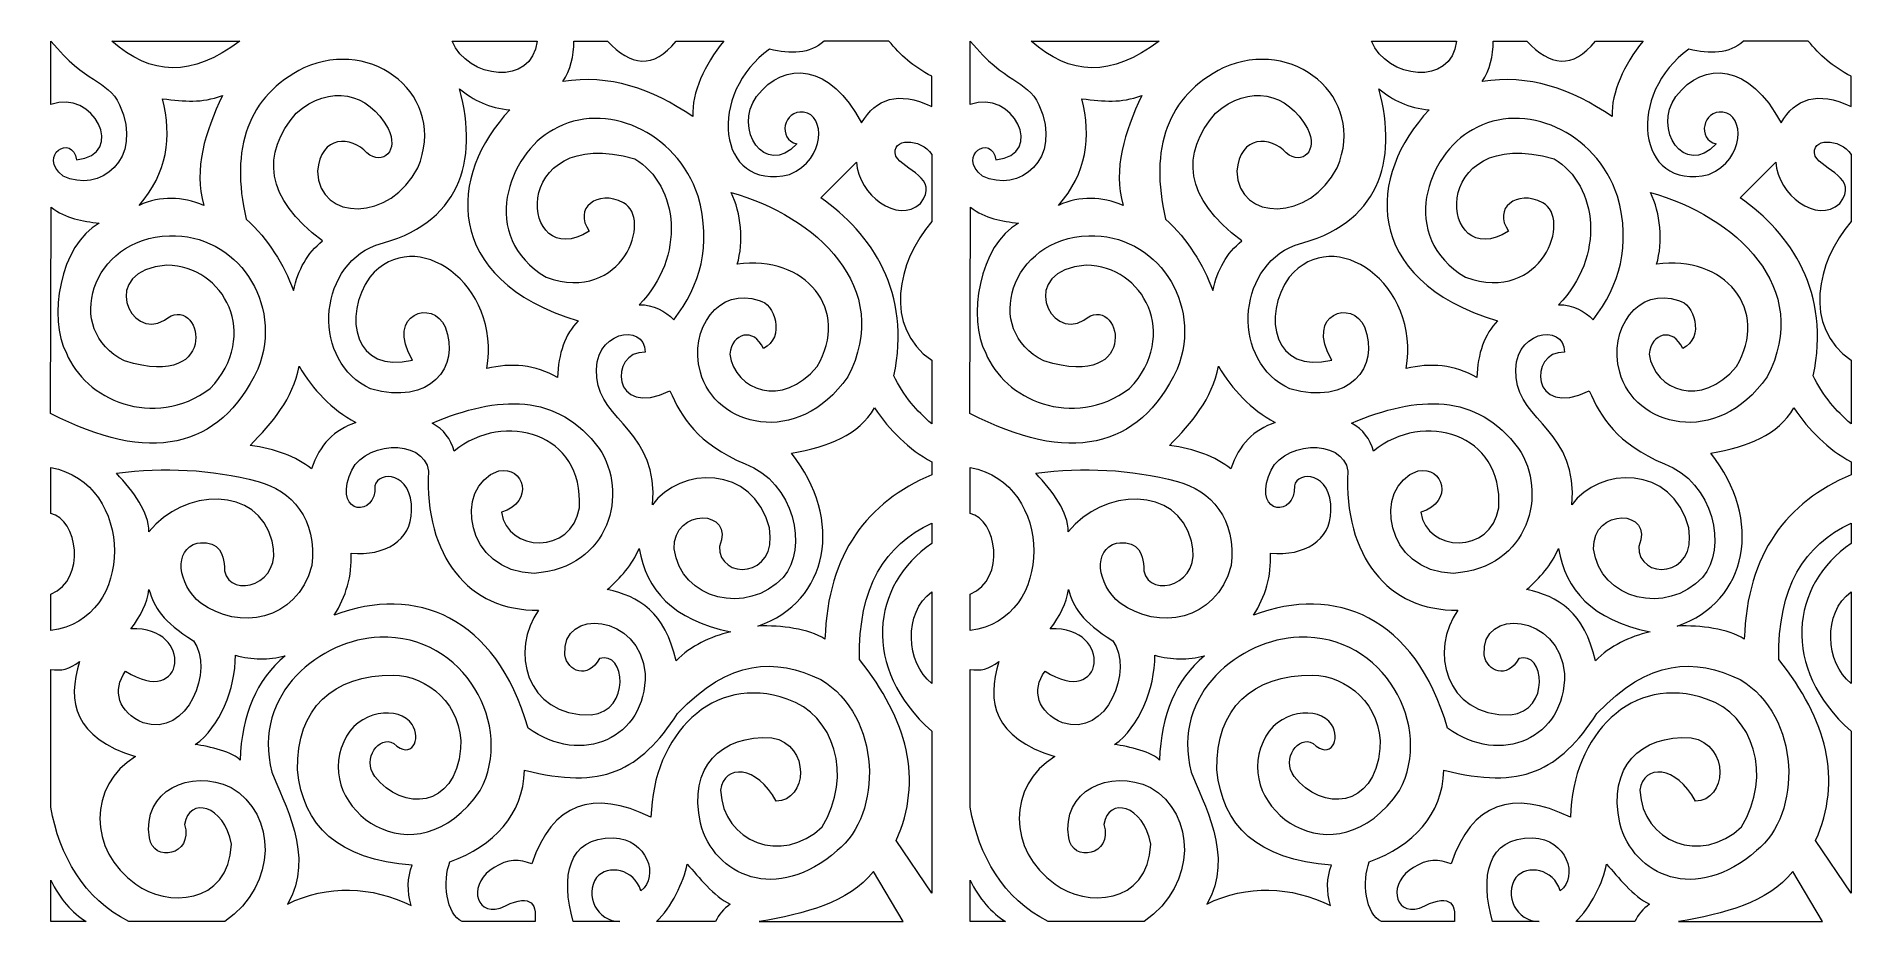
# Model space of a CAD drawing. Header units: centimetres. Extents: x -59 to 58, y -28 to 28.
import ezdxf

# ---------------------------------------------------------------- set-up
doc = ezdxf.new("R2010")
doc.units = ezdxf.units.CM
doc.header["$MEASUREMENT"] = 0
doc.layers.add('layer 1', color=7, linetype='Continuous')

msp = doc.modelspace()

# ---------------------------------------------------------------- linework, layer by layer
at = {"layer": 'layer 1', "color": 114, "lineweight": 9}
for points, knots in [([(-57.59861, 28.17836), (-57.59861, 28.17836), (-57.59861, 24.11372), (-57.59861, 24.11372), (-57.59861, 24.11372), (-54.89909, 25.1486), (-52.72201, 20.90523), (-55.96709, 20.57138), (-55.96709, 20.57138), (-56.19266, 22.26833), (-58.52554, 20.88277), (-56.81705, 19.53569), (-56.81705, 19.53569), (-54.53119, 18.4242), (-51.61966, 20.56881), (-53.20367, 24.10226), (-53.20367, 24.10226), (-54.0424, 25.77979), (-55.34934, 25.41086), (-57.59861, 28.17836)], [0, 0, 0, 0, 0.166666667, 0.166666667, 0.166666667, 0.166666667, 0.333333333, 0.333333333, 0.333333333, 0.333333333, 0.5, 0.5, 0.5, 0.5, 0.666666667, 0.666666667, 0.666666667, 0.666666667, 1, 1, 1, 1]), ([(-53.69587, 28.17836), (-51.25166, 25.97268), (-48.53926, 25.8398), (-45.51418, 28.17824), (-45.51418, 28.17824), (-45.51418, 28.17824), (-53.69587, 28.17836), (-53.69587, 28.17836)], [0, 0, 0, 0, 0.333333333, 0.333333333, 0.333333333, 0.333333333, 1, 1, 1, 1]), ([(-40.21953, 15.39362), (-41.19602, 14.58193), (-41.76919, 13.57209), (-42.07583, 12.20442), (-42.07583, 12.20442), (-42.7011, 13.90301), (-43.66022, 15.45339), (-45.10706, 16.78737), (-45.10706, 16.78737), (-46.13769, 21.31827), (-45.01574, 24.66269), (-41.41026, 26.45637), (-41.41026, 26.45637), (-36.97581, 28.47196), (-32.16965, 24.62771), (-34.11873, 20.06933), (-34.11873, 20.06933), (-35.82566, 16.64829), (-40.43046, 16.57202), (-40.53572, 19.84123), (-40.53572, 19.84123), (-40.33563, 22.20107), (-38.36811, 22.10819), (-37.37464, 21.01975), (-37.37464, 21.01975), (-36.32605, 20.17051), (-35.31463, 21.18374), (-36.01542, 22.57832), (-36.01542, 22.57832), (-37.2682, 24.90693), (-39.76792, 25.42852), (-41.89495, 23.56663), (-41.89495, 23.56663), (-44.13915, 20.97927), (-43.90744, 18.11784), (-40.21953, 15.39362)], [0, 0, 0, 0, 0.1, 0.1, 0.1, 0.1, 0.2, 0.2, 0.2, 0.2, 0.3, 0.3, 0.3, 0.3, 0.4, 0.4, 0.4, 0.4, 0.5, 0.5, 0.5, 0.5, 0.6, 0.6, 0.6, 0.6, 0.7, 0.7, 0.7, 0.7, 0.8, 0.8, 0.8, 0.8, 1, 1, 1, 1]), ([(-31.9193, 28.17836), (-30.96906, 25.77242), (-26.77968, 25.21188), (-26.48729, 28.17883), (-26.48729, 28.17883), (-26.48729, 28.17883), (-31.9193, 28.17836), (-31.9193, 28.17836)], [0, 0, 0, 0, 0.333333333, 0.333333333, 0.333333333, 0.333333333, 1, 1, 1, 1]), ([(-24.13567, 28.17847), (-24.11869, 27.21414), (-24.34874, 26.34829), (-24.82601, 25.58105), (-24.82601, 25.58105), (-21.88015, 26.07504), (-19.14121, 25.12123), (-16.51808, 23.35479), (-16.51808, 23.35479), (-16.57447, 24.91523), (-15.77457, 26.6185), (-14.53798, 28.17859), (-14.53798, 28.17859), (-14.53798, 28.17859), (-17.58286, 28.17871), (-17.58286, 28.17871), (-17.58286, 28.17871), (-19.04306, 26.3401), (-20.50951, 26.59171), (-21.96942, 28.17836), (-21.96942, 28.17836), (-21.96942, 28.17836), (-24.13567, 28.17847), (-24.13567, 28.17847)], [0, 0, 0, 0, 0.142857143, 0.142857143, 0.142857143, 0.142857143, 0.285714286, 0.285714286, 0.285714286, 0.285714286, 0.428571429, 0.428571429, 0.428571429, 0.428571429, 0.571428571, 0.571428571, 0.571428571, 0.571428571, 0.714285714, 0.714285714, 0.714285714, 0.714285714, 1, 1, 1, 1]), ([(-9.85903, 21.58976), (-11.09738, 21.8829), (-10.72528, 23.78701), (-9.42401, 23.62571), (-9.42401, 23.62571), (-8.04488, 23.47949), (-7.96429, 20.62765), (-10.3206, 19.64003), (-10.3206, 19.64003), (-15.08334, 18.51251), (-15.53642, 24.91828), (-11.60509, 27.65068), (-11.60509, 27.65068), (-10.24977, 27.33661), (-9.03318, 27.33216), (-8.11347, 28.17894), (-8.11347, 28.17894), (-8.11347, 28.17894), (-3.96389, 28.17953), (-3.96389, 28.17953), (-3.96389, 28.17953), (-3.21979, 27.28175), (-2.43218, 26.54399), (-1.227, 25.92274), (-1.227, 25.92274), (-1.227, 25.92274), (-1.22515, 23.99605), (-1.22515, 23.99605), (-1.22515, 23.99605), (-3.40047, 25.00624), (-4.77648, 24.48255), (-5.70809, 22.95322), (-5.70809, 22.95322), (-7.71025, 26.68307), (-10.63113, 27.00873), (-12.43309, 24.62397), (-12.43309, 24.62397), (-13.92266, 22.57984), (-11.92177, 19.39111), (-9.85903, 21.58976)], [0, 0, 0, 0, 0.090909091, 0.090909091, 0.090909091, 0.090909091, 0.181818182, 0.181818182, 0.181818182, 0.181818182, 0.272727273, 0.272727273, 0.272727273, 0.272727273, 0.363636364, 0.363636364, 0.363636364, 0.363636364, 0.454545455, 0.454545455, 0.454545455, 0.454545455, 0.545454545, 0.545454545, 0.545454545, 0.545454545, 0.636363636, 0.636363636, 0.636363636, 0.636363636, 0.727272727, 0.727272727, 0.727272727, 0.727272727, 0.818181818, 0.818181818, 0.818181818, 0.818181818, 1, 1, 1, 1]), ([(-50.45976, 24.48921), (-49.81995, 22.02772), (-50.16395, 19.72683), (-51.94542, 17.66094), (-51.94542, 17.66094), (-50.56961, 18.2919), (-49.19429, 18.21762), (-47.81858, 17.66094), (-47.81858, 17.66094), (-48.46648, 20.003), (-47.73702, 22.34519), (-46.62179, 24.68713), (-46.62179, 24.68713), (-48.01155, 24.19572), (-48.9817, 24.30966), (-50.45976, 24.48921)], [0, 0, 0, 0, 0.2, 0.2, 0.2, 0.2, 0.4, 0.4, 0.4, 0.4, 0.6, 0.6, 0.6, 0.6, 1, 1, 1, 1]), ([(-31.44106, 25.1293), (-30.20301, 20.41487), (-31.42457, 16.45423), (-36.80166, 15.12376), (-36.80166, 15.12376), (-40.6409, 13.6273), (-40.86607, 7.60077), (-37.13591, 5.92219), (-37.13591, 5.92219), (-33.33892, 4.81467), (-31.37081, 7.29769), (-32.36838, 9.8778), (-32.36838, 9.8778), (-33.11502, 11.68763), (-36.2239, 10.75569), (-34.45463, 7.75857), (-34.45463, 7.75857), (-38.16801, 6.81786), (-38.95269, 10.55929), (-37.17835, 13.07401), (-37.17835, 13.07401), (-34.28887, 16.56196), (-28.7431, 12.57079), (-29.69793, 7.21417), (-29.69793, 7.21417), (-28.15383, 7.59773), (-26.58348, 7.46473), (-25.1824, 6.64684), (-25.1824, 6.64684), (-25.10709, 8.17301), (-24.71206, 9.42031), (-23.84952, 10.25996), (-23.84952, 10.25996), (-32.68321, 12.96242), (-32.14087, 19.65547), (-28.22485, 23.77438), (-28.22485, 23.77438), (-29.53676, 23.89089), (-30.58067, 24.38195), (-31.44106, 25.1293)], [0, 0, 0, 0, 0.090909091, 0.090909091, 0.090909091, 0.090909091, 0.181818182, 0.181818182, 0.181818182, 0.181818182, 0.272727273, 0.272727273, 0.272727273, 0.272727273, 0.363636364, 0.363636364, 0.363636364, 0.363636364, 0.454545455, 0.454545455, 0.454545455, 0.454545455, 0.545454545, 0.545454545, 0.545454545, 0.545454545, 0.636363636, 0.636363636, 0.636363636, 0.636363636, 0.727272727, 0.727272727, 0.727272727, 0.727272727, 0.818181818, 0.818181818, 0.818181818, 0.818181818, 1, 1, 1, 1]), ([(-23.1421, 16.01452), (-24.1904, 17.4457), (-22.63352, 18.71546), (-20.95283, 17.82798), (-20.95283, 17.82798), (-19.07565, 16.85791), (-20.9658, 11.327), (-25.89684, 13.05717), (-25.89684, 13.05717), (-30.28886, 15.67038), (-28.29754, 20.96991), (-25.45079, 22.50509), (-25.45079, 22.50509), (-22.12883, 24.41318), (-17.57447, 22.41069), (-16.17623, 18.25751), (-16.17623, 18.25751), (-15.2813, 15.05533), (-16.04354, 12.55687), (-17.72862, 10.33505), (-17.72862, 10.33505), (-18.2696, 10.90133), (-19.05555, 11.31238), (-19.94336, 11.29881), (-19.94336, 11.29881), (-16.97116, 14.33465), (-17.38189, 18.93865), (-20.23634, 20.64379), (-20.23634, 20.64379), (-28.38193, 22.98422), (-27.64387, 13.16666), (-23.1421, 16.01452)], [0, 0, 0, 0, 0.111111111, 0.111111111, 0.111111111, 0.111111111, 0.222222222, 0.222222222, 0.222222222, 0.222222222, 0.333333333, 0.333333333, 0.333333333, 0.333333333, 0.444444444, 0.444444444, 0.444444444, 0.444444444, 0.555555556, 0.555555556, 0.555555556, 0.555555556, 0.666666667, 0.666666667, 0.666666667, 0.666666667, 0.777777778, 0.777777778, 0.777777778, 0.777777778, 1, 1, 1, 1]), ([(-6.04585, 20.4261), (-6.04585, 20.4261), (-8.33122, 18.13773), (-8.33122, 18.13773), (-8.33122, 18.13773), (-5.05833, 15.89193), (-2.49832, 12.01586), (-3.64896, 6.75586), (-3.64896, 6.75586), (-3.34877, 6.16257), (-2.99023, 5.57465), (-2.53364, 4.99645), (-2.53364, 4.99645), (-2.18954, 4.56095), (-1.69852, 4.09598), (-1.22583, 3.67277), (-1.22583, 3.67277), (-1.22583, 3.67277), (-1.22534, 7.74652), (-1.22534, 7.74652), (-1.22534, 7.74652), (-4.32984, 9.87218), (-3.43765, 14.05379), (-1.22525, 16.61928), (-1.22525, 16.61928), (-1.22525, 16.61928), (-1.22574, 20.9126), (-1.22574, 20.9126), (-1.22574, 20.9126), (-1.88749, 22.00093), (-3.91082, 21.99871), (-3.5194, 20.81434), (-3.5194, 20.81434), (-3.02281, 19.92767), (-0.68173, 19.41813), (-1.94847, 17.78516), (-1.94847, 17.78516), (-3.39501, 16.43832), (-5.92497, 18.33495), (-6.04585, 20.4261)], [0, 0, 0, 0, 0.090909091, 0.090909091, 0.090909091, 0.090909091, 0.181818182, 0.181818182, 0.181818182, 0.181818182, 0.272727273, 0.272727273, 0.272727273, 0.272727273, 0.363636364, 0.363636364, 0.363636364, 0.363636364, 0.454545455, 0.454545455, 0.454545455, 0.454545455, 0.545454545, 0.545454545, 0.545454545, 0.545454545, 0.636363636, 0.636363636, 0.636363636, 0.636363636, 0.727272727, 0.727272727, 0.727272727, 0.727272727, 0.818181818, 0.818181818, 0.818181818, 0.818181818, 1, 1, 1, 1]), ([(-57.59256, 17.5373), (-57.59256, 17.5373), (-57.61832, 4.3435), (-57.61832, 4.3435), (-57.61832, 4.3435), (-51.29059, 1.06142), (-46.82814, 2.0088), (-44.35203, 7.17112), (-44.35203, 7.17112), (-42.66724, 11.45356), (-45.73438, 15.86046), (-50.01985, 15.71191), (-50.01985, 15.71191), (-55.03148, 15.58066), (-56.85998, 9.63707), (-52.8946, 7.71541), (-52.8946, 7.71541), (-46.5017, 5.65934), (-47.98629, 12.28666), (-50.33751, 10.30815), (-50.33751, 10.30815), (-52.53538, 8.95089), (-54.60553, 13.517), (-50.1779, 13.82815), (-50.1779, 13.82815), (-46.50423, 13.80393), (-44.17242, 9.34065), (-47.40589, 5.93412), (-47.40589, 5.93412), (-51.05049, 3.23142), (-55.45958, 5.28877), (-56.60388, 8.20085), (-56.60388, 8.20085), (-57.81208, 10.38254), (-57.02076, 15.15792), (-54.50406, 16.52289), (-54.50406, 16.52289), (-55.59461, 16.63507), (-56.62446, 16.81743), (-57.59256, 17.5373)], [0, 0, 0, 0, 0.090909091, 0.090909091, 0.090909091, 0.090909091, 0.181818182, 0.181818182, 0.181818182, 0.181818182, 0.272727273, 0.272727273, 0.272727273, 0.272727273, 0.363636364, 0.363636364, 0.363636364, 0.363636364, 0.454545455, 0.454545455, 0.454545455, 0.454545455, 0.545454545, 0.545454545, 0.545454545, 0.545454545, 0.636363636, 0.636363636, 0.636363636, 0.636363636, 0.727272727, 0.727272727, 0.727272727, 0.727272727, 0.818181818, 0.818181818, 0.818181818, 0.818181818, 1, 1, 1, 1]), ([(-14.05758, 18.47637), (-13.42861, 17.17514), (-13.23358, 15.32601), (-13.67749, 13.88792), (-13.67749, 13.88792), (-9.31757, 14.52719), (-6.38214, 10.96718), (-8.56186, 7.34776), (-8.56186, 7.34776), (-10.77894, 4.65465), (-13.81407, 5.78509), (-14.14519, 8.14576), (-14.14519, 8.14576), (-14.04666, 9.49073), (-12.59241, 9.87499), (-12.0006, 8.50042), (-12.0006, 8.50042), (-10.55855, 9.19514), (-11.28196, 11.42338), (-12.27075, 11.56118), (-12.27075, 11.56118), (-14.78207, 12.51312), (-16.83789, 9.74024), (-16.03096, 6.99309), (-16.03096, 6.99309), (-15.12539, 3.52713), (-9.80098, 2.0639), (-6.60214, 6.68276), (-6.60214, 6.68276), (-3.61413, 12.39416), (-8.65552, 16.98237), (-14.05758, 18.47637)], [0, 0, 0, 0, 0.111111111, 0.111111111, 0.111111111, 0.111111111, 0.222222222, 0.222222222, 0.222222222, 0.222222222, 0.333333333, 0.333333333, 0.333333333, 0.333333333, 0.444444444, 0.444444444, 0.444444444, 0.444444444, 0.555555556, 0.555555556, 0.555555556, 0.555555556, 0.666666667, 0.666666667, 0.666666667, 0.666666667, 0.777777778, 0.777777778, 0.777777778, 0.777777778, 1, 1, 1, 1]), ([(-19.57116, 8.26589), (-19.56502, 10.1948), (-23.02747, 9.63999), (-22.65391, 6.62754), (-22.65391, 6.62754), (-22.46034, 3.888), (-18.64189, 3.12486), (-19.1016, -1.51576), (-19.1016, -1.51576), (-17.38745, 0.92246), (-12.64509, 1.10938), (-11.61719, -2.98905), (-11.61719, -2.98905), (-11.0367, -6.23452), (-14.88559, -6.34552), (-14.8132, -4.16512), (-14.8132, -4.16512), (-13.76441, -1.77638), (-17.79106, -1.63905), (-17.70716, -4.32104), (-17.70716, -4.32104), (-17.30755, -7.59739), (-13.00539, -8.60617), (-10.74177, -6.15322), (-10.74177, -6.15322), (-9.09376, -4.30209), (-10.04625, -0.0379), (-13.15875, 1.10938), (-13.15875, 1.10938), (-16.24793, 2.42874), (-17.24969, 4.11013), (-17.98452, 5.79714), (-17.98452, 5.79714), (-21.74971, 3.93069), (-21.90522, 8.35491), (-19.57116, 8.26589)], [0, 0, 0, 0, 0.1, 0.1, 0.1, 0.1, 0.2, 0.2, 0.2, 0.2, 0.3, 0.3, 0.3, 0.3, 0.4, 0.4, 0.4, 0.4, 0.5, 0.5, 0.5, 0.5, 0.6, 0.6, 0.6, 0.6, 0.7, 0.7, 0.7, 0.7, 0.8, 0.8, 0.8, 0.8, 1, 1, 1, 1]), ([(-41.70256, 7.36273), (-42.12236, 5.26725), (-43.42481, 3.74155), (-44.8534, 2.29691), (-44.8534, 2.29691), (-43.21349, 2.07957), (-41.92978, 1.58348), (-40.91485, 0.79437), (-40.91485, 0.79437), (-40.42363, 2.37259), (-39.42762, 3.29049), (-38.08625, 3.75652), (-38.08625, 3.75652), (-39.63933, 4.63441), (-40.84499, 5.83633), (-41.70256, 7.36273)], [0, 0, 0, 0, 0.2, 0.2, 0.2, 0.2, 0.4, 0.4, 0.4, 0.4, 0.6, 0.6, 0.6, 0.6, 1, 1, 1, 1]), ([(-33.19492, 3.72248), (-32.46057, 3.30476), (-31.99423, 2.70843), (-31.79599, 1.93324), (-31.79599, 1.93324), (-28.58163, 4.54844), (-23.46796, 3.0914), (-23.77489, -1.70116), (-23.77489, -1.70116), (-24.27645, -4.70718), (-28.38456, -4.56388), (-28.76476, -1.98073), (-28.76476, -1.98073), (-26.60475, -1.32486), (-27.3389, 1.02423), (-28.94085, 0.66196), (-28.94085, 0.66196), (-31.92672, -0.34063), (-31.0394, -5.83844), (-26.66621, -5.8947), (-26.66621, -5.8947), (-21.79781, -5.54518), (-20.60024, -0.69261), (-22.51576, 2.10098), (-22.51576, 2.10098), (-25.15733, 5.69175), (-28.98807, 5.51055), (-33.19492, 3.72248)], [0, 0, 0, 0, 0.125, 0.125, 0.125, 0.125, 0.25, 0.25, 0.25, 0.25, 0.375, 0.375, 0.375, 0.375, 0.5, 0.5, 0.5, 0.5, 0.625, 0.625, 0.625, 0.625, 0.75, 0.75, 0.75, 0.75, 1, 1, 1, 1]), ([(-4.88643, 4.70132), (-5.90663, 2.93863), (-7.8081, 2.23667), (-10.19533, 1.79907), (-10.19533, 1.79907), (-6.82419, -2.46056), (-7.80332, -7.69167), (-12.34782, -9.27188), (-12.34782, -9.27188), (-10.83152, -9.20052), (-9.13845, -9.44289), (-8.0559, -10.10146), (-8.0559, -10.10146), (-7.87298, -4.58541), (-5.33287, -1.33679), (-1.22574, 0.41409), (-1.22574, 0.41409), (-1.22574, 0.41409), (-1.22593, 1.23583), (-1.22593, 1.23583), (-1.22593, 1.23583), (-2.67833, 2.04436), (-3.9194, 3.25657), (-4.88643, 4.70132)], [0, 0, 0, 0, 0.142857143, 0.142857143, 0.142857143, 0.142857143, 0.285714286, 0.285714286, 0.285714286, 0.285714286, 0.428571429, 0.428571429, 0.428571429, 0.428571429, 0.571428571, 0.571428571, 0.571428571, 0.571428571, 0.714285714, 0.714285714, 0.714285714, 0.714285714, 1, 1, 1, 1]), ([(-33.4355, 0.63844), (-33.6919, 2.8316), (-37.87308, 2.59192), (-38.50625, 0.30776), (-38.50625, 0.30776), (-39.4044, -2.12976), (-36.77688, -2.34242), (-36.85757, -0.28987), (-36.85757, -0.28987), (-36.65893, 0.69518), (-34.44624, 0.62406), (-34.51873, -1.89885), (-34.51873, -1.89885), (-34.54673, -3.78694), (-36.18, -4.78532), (-38.39123, -4.61114), (-38.39123, -4.61114), (-38.30967, -6.07251), (-38.71923, -7.37338), (-39.46479, -8.56465), (-39.46479, -8.56465), (-34.27482, -6.62053), (-29.11256, -8.62126), (-27.05509, -15.79836), (-27.05509, -15.79836), (-23.64279, -18.26851), (-19.50863, -16.46932), (-19.56551, -12.33427), (-19.56551, -12.33427), (-19.85838, -8.48908), (-24.9585, -8.01768), (-24.70884, -11.11844), (-24.70884, -11.11844), (-24.54074, -12.1615), (-23.21557, -12.71292), (-22.49303, -11.34455), (-22.49303, -11.34455), (-20.81595, -10.82085), (-20.45478, -14.67798), (-23.01625, -14.95462), (-23.01625, -14.95462), (-27.29226, -15.0282), (-28.18456, -10.77886), (-26.39031, -8.24285), (-26.39031, -8.24285), (-30.86232, -8.33924), (-33.70302, -4.75514), (-33.4355, 0.63844)], [0, 0, 0, 0, 0.076923077, 0.076923077, 0.076923077, 0.076923077, 0.153846154, 0.153846154, 0.153846154, 0.153846154, 0.230769231, 0.230769231, 0.230769231, 0.230769231, 0.307692308, 0.307692308, 0.307692308, 0.307692308, 0.384615385, 0.384615385, 0.384615385, 0.384615385, 0.461538462, 0.461538462, 0.461538462, 0.461538462, 0.538461538, 0.538461538, 0.538461538, 0.538461538, 0.615384615, 0.615384615, 0.615384615, 0.615384615, 0.692307692, 0.692307692, 0.692307692, 0.692307692, 0.769230769, 0.769230769, 0.769230769, 0.769230769, 0.846153846, 0.846153846, 0.846153846, 0.846153846, 1, 1, 1, 1]), ([(-57.60212, 0.88023), (-57.60212, 0.88023), (-57.59861, -2.05841), (-57.59861, -2.05841), (-57.59861, -2.05841), (-55.9269, -2.42185), (-55.27138, -6.24352), (-57.59608, -7.22213), (-57.59608, -7.22213), (-57.59608, -7.22213), (-57.60456, -9.55086), (-57.60456, -9.55086), (-57.60456, -9.55086), (-52.1305, -8.87405), (-52.22747, -0.08645), (-57.60212, 0.88023)], [0, 0, 0, 0, 0.2, 0.2, 0.2, 0.2, 0.4, 0.4, 0.4, 0.4, 0.6, 0.6, 0.6, 0.6, 1, 1, 1, 1]), ([(-53.40787, 0.52135), (-52.29508, -0.7029), (-51.32269, -1.9364), (-51.33342, -3.23587), (-51.33342, -3.23587), (-49.15536, -0.4438), (-44.30579, -0.24729), (-43.44949, -3.83326), (-43.44949, -3.83326), (-42.65778, -6.59819), (-46.10033, -7.57902), (-46.49818, -5.73667), (-46.49818, -5.73667), (-46.46726, -4.3614), (-47.0656, -3.80133), (-48.23965, -3.96205), (-48.23965, -3.96205), (-49.75146, -4.35637), (-49.52093, -6.56169), (-48.00921, -7.80455), (-48.00921, -7.80455), (-45.60725, -9.52536), (-41.87231, -9.0405), (-40.91075, -5.40002), (-40.91075, -5.40002), (-40.54782, -2.4319), (-42.20246, -0.55458), (-44.33496, -0.01965), (-44.33496, -0.01965), (-47.43146, 0.79776), (-50.30639, 0.89555), (-53.40787, 0.52135)], [0, 0, 0, 0, 0.111111111, 0.111111111, 0.111111111, 0.111111111, 0.222222222, 0.222222222, 0.222222222, 0.222222222, 0.333333333, 0.333333333, 0.333333333, 0.333333333, 0.444444444, 0.444444444, 0.444444444, 0.444444444, 0.555555556, 0.555555556, 0.555555556, 0.555555556, 0.666666667, 0.666666667, 0.666666667, 0.666666667, 0.777777778, 0.777777778, 0.777777778, 0.777777778, 1, 1, 1, 1]), ([(-1.22652, -2.68983), (-4.1957, -4.05598), (-5.94, -6.75868), (-5.84331, -11.41146), (-5.84331, -11.41146), (-2.77296, -15.26881), (-1.76476, -19.12593), (-3.49374, -22.98364), (-3.49374, -22.98364), (-3.49374, -22.98364), (-1.22534, -26.35964), (-1.22534, -26.35964), (-1.22534, -26.35964), (-1.22534, -26.35964), (-1.22544, -15.99452), (-1.22544, -15.99452), (-1.22544, -15.99452), (-5.78448, -11.93258), (-5.07921, -6.63609), (-1.22593, -3.98661), (-1.22593, -3.98661), (-1.22593, -3.98661), (-1.22652, -2.68983), (-1.22652, -2.68983)], [0, 0, 0, 0, 0.142857143, 0.142857143, 0.142857143, 0.142857143, 0.285714286, 0.285714286, 0.285714286, 0.285714286, 0.428571429, 0.428571429, 0.428571429, 0.428571429, 0.571428571, 0.571428571, 0.571428571, 0.571428571, 0.714285714, 0.714285714, 0.714285714, 0.714285714, 1, 1, 1, 1]), ([(-19.94599, -4.30221), (-20.41009, -5.36387), (-21.15156, -6.18889), (-21.99322, -6.92806), (-21.99322, -6.92806), (-19.99195, -7.35817), (-18.27135, -8.36205), (-17.5893, -11.49475), (-17.5893, -11.49475), (-16.62706, -10.52655), (-15.43661, -9.94928), (-14.08997, -9.63953), (-14.08997, -9.63953), (-17.8214, -8.86691), (-19.51575, -6.94198), (-19.94599, -4.30221)], [0, 0, 0, 0, 0.2, 0.2, 0.2, 0.2, 0.4, 0.4, 0.4, 0.4, 0.6, 0.6, 0.6, 0.6, 1, 1, 1, 1]), ([(-51.32318, -6.93203), (-51.44093, -7.80162), (-51.85713, -8.63565), (-52.47772, -9.44512), (-52.47772, -9.44512), (-48.36043, -9.27328), (-48.99995, -14.63446), (-52.81606, -12.14969), (-52.81606, -12.14969), (-53.71372, -13.37745), (-53.26826, -14.82209), (-51.70142, -15.4527), (-51.70142, -15.4527), (-48.81156, -16.44499), (-47.15204, -12.01423), (-48.46668, -10.20978), (-48.46668, -10.20978), (-50.4903, -8.94634), (-50.96825, -8.10389), (-51.32318, -6.93203)], [0, 0, 0, 0, 0.166666667, 0.166666667, 0.166666667, 0.166666667, 0.333333333, 0.333333333, 0.333333333, 0.333333333, 0.5, 0.5, 0.5, 0.5, 0.666666667, 0.666666667, 0.666666667, 0.666666667, 1, 1, 1, 1]), ([(-1.22554, -7.07416), (-3.0553, -8.40322), (-2.86496, -11.65254), (-1.22505, -12.93798), (-1.22505, -12.93798), (-1.22505, -12.93798), (-1.22554, -7.07416), (-1.22554, -7.07416)], [0, 0, 0, 0, 0.333333333, 0.333333333, 0.333333333, 0.333333333, 1, 1, 1, 1]), ([(-42.46636, -27.06383), (-40.62831, -24.0074), (-42.7569, -20.48296), (-43.46247, -18.62166), (-43.46247, -18.62166), (-44.76676, -13.52332), (-40.26606, -10.10672), (-36.55171, -9.98086), (-36.55171, -9.98086), (-31.08808, -9.77019), (-27.91529, -15.70887), (-30.12252, -19.78579), (-30.12252, -19.78579), (-34.22858, -25.83279), (-40.85085, -20.88266), (-38.85074, -16.6759), (-38.85074, -16.6759), (-38.02645, -14.61937), (-35.27229, -14.33161), (-34.48663, -15.56523), (-34.48663, -15.56523), (-33.8517, -16.50301), (-34.51668, -17.88144), (-35.66, -16.77463), (-35.66, -16.77463), (-36.60547, -16.22695), (-37.68128, -17.76119), (-36.87454, -18.89725), (-36.87454, -18.89725), (-35.07092, -21.14024), (-31.72935, -20.98641), (-31.37823, -17.09549), (-31.37823, -17.09549), (-31.19725, -14.30997), (-33.55014, -12.42598), (-35.70117, -12.40598), (-35.70117, -12.40598), (-39.52401, -12.41089), (-41.90724, -14.50918), (-41.81505, -18.47766), (-41.81505, -18.47766), (-41.46275, -22.03065), (-39.24645, -24.22965), (-34.47668, -24.56209), (-34.47668, -24.56209), (-34.79297, -25.38115), (-34.81229, -26.24512), (-34.53473, -27.15495), (-34.53473, -27.15495), (-37.06205, -25.91584), (-39.88704, -25.79594), (-42.46636, -27.06383)], [0, 0, 0, 0, 0.071428571, 0.071428571, 0.071428571, 0.071428571, 0.142857143, 0.142857143, 0.142857143, 0.142857143, 0.214285714, 0.214285714, 0.214285714, 0.214285714, 0.285714286, 0.285714286, 0.285714286, 0.285714286, 0.357142857, 0.357142857, 0.357142857, 0.357142857, 0.428571429, 0.428571429, 0.428571429, 0.428571429, 0.5, 0.5, 0.5, 0.5, 0.571428571, 0.571428571, 0.571428571, 0.571428571, 0.642857143, 0.642857143, 0.642857143, 0.642857143, 0.714285714, 0.714285714, 0.714285714, 0.714285714, 0.785714286, 0.785714286, 0.785714286, 0.785714286, 0.857142857, 0.857142857, 0.857142857, 0.857142857, 1, 1, 1, 1]), ([(-55.77383, -11.52645), (-56.41158, -12.04558), (-56.96232, -12.14781), (-57.59998, -12.0416), (-57.59998, -12.0416), (-57.59998, -12.0416), (-57.60466, -20.85248), (-57.60466, -20.85248), (-57.60466, -20.85248), (-57.067, -23.95125), (-55.48143, -26.73115), (-52.62308, -28.17251), (-52.62308, -28.17251), (-52.62308, -28.17251), (-46.4656, -28.17825), (-46.4656, -28.17825), (-46.4656, -28.17825), (-43.04217, -25.78647), (-43.16812, -21.29394), (-46.07077, -19.59722), (-46.07077, -19.59722), (-48.68278, -18.3422), (-51.78171, -19.8334), (-51.2983, -22.81695), (-51.2983, -22.81695), (-51.07761, -24.41822), (-48.46746, -23.98892), (-49.04258, -21.95836), (-49.04258, -21.95836), (-48.76229, -20.16876), (-46.51877, -20.69257), (-46.03555, -23.22285), (-46.03555, -23.22285), (-46.2455, -27.19566), (-50.24737, -27.23871), (-52.15762, -25.7791), (-52.15762, -25.7791), (-55.25929, -23.63332), (-55.19636, -19.46691), (-52.19342, -17.62246), (-52.19342, -17.62246), (-56.11363, -16.39423), (-56.57012, -14.14492), (-55.77383, -11.52645)], [0, 0, 0, 0, 0.083333333, 0.083333333, 0.083333333, 0.083333333, 0.166666667, 0.166666667, 0.166666667, 0.166666667, 0.25, 0.25, 0.25, 0.25, 0.333333333, 0.333333333, 0.333333333, 0.333333333, 0.416666667, 0.416666667, 0.416666667, 0.416666667, 0.5, 0.5, 0.5, 0.5, 0.583333333, 0.583333333, 0.583333333, 0.583333333, 0.666666667, 0.666666667, 0.666666667, 0.666666667, 0.75, 0.75, 0.75, 0.75, 0.833333333, 0.833333333, 0.833333333, 0.833333333, 1, 1, 1, 1]), ([(-45.78501, -11.1361), (-45.78989, -13.29826), (-46.78336, -15.72923), (-48.35829, -16.85078), (-48.35829, -16.85078), (-47.50785, -16.95161), (-45.85945, -17.36617), (-45.48686, -17.85009), (-45.48686, -17.85009), (-45.39925, -14.91017), (-44.44462, -12.73924), (-42.61437, -11.16534), (-42.61437, -11.16534), (-43.67134, -11.46562), (-44.72832, -11.41941), (-45.78501, -11.1361)], [0, 0, 0, 0, 0.2, 0.2, 0.2, 0.2, 0.4, 0.4, 0.4, 0.4, 0.6, 0.6, 0.6, 0.6, 1, 1, 1, 1]), ([(-11.18596, -20.47173), (-9.19015, -20.48682), (-8.93474, -16.87207), (-11.46109, -16.41446), (-11.46109, -16.41446), (-14.73037, -16.23573), (-16.80296, -18.27553), (-16.02813, -21.89028), (-16.02813, -21.89028), (-15.13856, -25.26464), (-11.14928, -27.05974), (-7.27922, -23.63858), (-7.27922, -23.63858), (-4.33989, -21.324), (-4.41336, -15.02375), (-8.32469, -12.68695), (-8.32469, -12.68695), (-11.2246, -11.30221), (-14.15446, -11.35075), (-17.48628, -14.86408), (-17.48628, -14.86408), (-19.91868, -18.56832), (-22.30776, -19.75865), (-27.28065, -18.49263), (-27.28065, -18.49263), (-27.39402, -21.36916), (-29.23169, -23.32134), (-32.05989, -24.35095), (-32.05989, -24.35095), (-32.53862, -25.57275), (-32.31082, -27.75176), (-31.27638, -28.17953), (-31.27638, -28.17953), (-31.27638, -28.17953), (-26.61392, -28.17907), (-26.61392, -28.17907), (-26.61392, -28.17907), (-26.48992, -26.91983), (-26.98221, -26.33765), (-28.84885, -27.33311), (-28.84885, -27.33311), (-30.57793, -27.80042), (-30.82545, -25.61229), (-29.23403, -24.72715), (-29.23403, -24.72715), (-28.38573, -24.15502), (-27.58778, -24.18813), (-26.81295, -24.49624), (-26.81295, -24.49624), (-25.52094, -20.54706), (-22.90493, -19.72543), (-19.19204, -21.49444), (-19.19204, -21.49444), (-19.06521, -16.22976), (-15.23242, -12.26689), (-10.47064, -13.94045), (-10.47064, -13.94045), (-7.49483, -14.90526), (-6.22019, -18.82531), (-8.24215, -22.12119), (-8.24215, -22.12119), (-10.81309, -24.58689), (-14.59417, -23.11874), (-14.73505, -19.77912), (-14.73505, -19.77912), (-14.52422, -18.05959), (-12.39651, -18.19552), (-11.18596, -20.47173)], [0, 0, 0, 0, 0.055555556, 0.055555556, 0.055555556, 0.055555556, 0.111111111, 0.111111111, 0.111111111, 0.111111111, 0.166666667, 0.166666667, 0.166666667, 0.166666667, 0.222222222, 0.222222222, 0.222222222, 0.222222222, 0.277777778, 0.277777778, 0.277777778, 0.277777778, 0.333333333, 0.333333333, 0.333333333, 0.333333333, 0.388888889, 0.388888889, 0.388888889, 0.388888889, 0.444444444, 0.444444444, 0.444444444, 0.444444444, 0.5, 0.5, 0.5, 0.5, 0.555555556, 0.555555556, 0.555555556, 0.555555556, 0.611111111, 0.611111111, 0.611111111, 0.611111111, 0.666666667, 0.666666667, 0.666666667, 0.666666667, 0.722222222, 0.722222222, 0.722222222, 0.722222222, 0.777777778, 0.777777778, 0.777777778, 0.777777778, 0.833333333, 0.833333333, 0.833333333, 0.833333333, 0.888888889, 0.888888889, 0.888888889, 0.888888889, 1, 1, 1, 1]), ([(-19.83282, -26.22103), (-18.63936, -25.2843), (-19.43653, -22.89883), (-21.60142, -22.81461), (-21.60142, -22.81461), (-24.53362, -22.79625), (-24.98143, -25.30266), (-24.17157, -28.17895), (-24.17157, -28.17895), (-24.17157, -28.17895), (-21.17761, -28.17907), (-21.17761, -28.17907), (-21.17761, -28.17907), (-22.67459, -28.17907), (-23.45381, -26.47276), (-22.67439, -25.35998), (-22.67439, -25.35998), (-21.95947, -24.51413), (-20.26678, -24.79604), (-19.83282, -26.22103)], [0, 0, 0, 0, 0.166666667, 0.166666667, 0.166666667, 0.166666667, 0.333333333, 0.333333333, 0.333333333, 0.333333333, 0.5, 0.5, 0.5, 0.5, 0.666666667, 0.666666667, 0.666666667, 0.666666667, 1, 1, 1, 1]), ([(-57.59861, -25.52105), (-57.59861, -25.52105), (-57.599, -28.1793), (-57.599, -28.1793), (-57.599, -28.1793), (-57.599, -28.1793), (-55.35314, -28.17907), (-55.35314, -28.17907), (-55.35314, -28.17907), (-56.203, -27.64473), (-57.075, -26.71969), (-57.59861, -25.52105)], [0, 0, 0, 0, 0.25, 0.25, 0.25, 0.25, 0.5, 0.5, 0.5, 0.5, 1, 1, 1, 1]), ([(-16.88433, -24.51402), (-17.06286, -25.5972), (-17.90901, -27.3186), (-18.8338, -28.17825), (-18.8338, -28.17825), (-18.8338, -28.17825), (-15.06169, -28.17907), (-15.06169, -28.17907), (-15.06169, -28.17907), (-14.86442, -27.73924), (-14.54217, -27.37416), (-14.11641, -27.07143), (-14.11641, -27.07143), (-15.2012, -26.56716), (-16.11115, -25.31646), (-16.88433, -24.51402)], [0, 0, 0, 0, 0.2, 0.2, 0.2, 0.2, 0.4, 0.4, 0.4, 0.4, 0.6, 0.6, 0.6, 0.6, 1, 1, 1, 1]), ([(-12.26207, -28.17883), (-9.37054, -27.69116), (-6.55551, -26.99084), (-4.95765, -24.98379), (-4.95765, -24.98379), (-4.95765, -24.98379), (-3.05833, -28.17907), (-3.05833, -28.17907), (-3.05833, -28.17907), (-3.05833, -28.17907), (-12.26207, -28.17883), (-12.26207, -28.17883)], [0, 0, 0, 0, 0.25, 0.25, 0.25, 0.25, 0.5, 0.5, 0.5, 0.5, 1, 1, 1, 1])]:
    msp.add_open_spline(points, degree=3, knots=knots, dxfattribs=at)
at = {"layer": 'layer 1', "color": 242, "lineweight": 9}
for points, knots in [([(1.24476, 28.17836), (1.24476, 28.17836), (1.24476, 24.11372), (1.24476, 24.11372), (1.24476, 24.11372), (3.94428, 25.1486), (6.12136, 20.90523), (2.87628, 20.57138), (2.87628, 20.57138), (2.65071, 22.26833), (0.31783, 20.88277), (2.02632, 19.53569), (2.02632, 19.53569), (4.31218, 18.4242), (7.22371, 20.56881), (5.6397, 24.10226), (5.6397, 24.10226), (4.80097, 25.77979), (3.49403, 25.41086), (1.24476, 28.17836)], [0, 0, 0, 0, 0.166666667, 0.166666667, 0.166666667, 0.166666667, 0.333333333, 0.333333333, 0.333333333, 0.333333333, 0.5, 0.5, 0.5, 0.5, 0.666666667, 0.666666667, 0.666666667, 0.666666667, 1, 1, 1, 1]), ([(5.1475, 28.17836), (7.59171, 25.97268), (10.30411, 25.8398), (13.32919, 28.17824), (13.32919, 28.17824), (13.32919, 28.17824), (5.1475, 28.17836), (5.1475, 28.17836)], [0, 0, 0, 0, 0.333333333, 0.333333333, 0.333333333, 0.333333333, 1, 1, 1, 1]), ([(18.62384, 15.39362), (17.64735, 14.58193), (17.07418, 13.57209), (16.76754, 12.20442), (16.76754, 12.20442), (16.14227, 13.90301), (15.18315, 15.45339), (13.73631, 16.78737), (13.73631, 16.78737), (12.70568, 21.31827), (13.82763, 24.66269), (17.43311, 26.45637), (17.43311, 26.45637), (21.86756, 28.47196), (26.67372, 24.62771), (24.72464, 20.06933), (24.72464, 20.06933), (23.01771, 16.64829), (18.41291, 16.57202), (18.30765, 19.84123), (18.30765, 19.84123), (18.50774, 22.20107), (20.47526, 22.10819), (21.46873, 21.01975), (21.46873, 21.01975), (22.51732, 20.17051), (23.52874, 21.18374), (22.82795, 22.57832), (22.82795, 22.57832), (21.57517, 24.90693), (19.07545, 25.42852), (16.94842, 23.56663), (16.94842, 23.56663), (14.70422, 20.97927), (14.93593, 18.11784), (18.62384, 15.39362)], [0, 0, 0, 0, 0.1, 0.1, 0.1, 0.1, 0.2, 0.2, 0.2, 0.2, 0.3, 0.3, 0.3, 0.3, 0.4, 0.4, 0.4, 0.4, 0.5, 0.5, 0.5, 0.5, 0.6, 0.6, 0.6, 0.6, 0.7, 0.7, 0.7, 0.7, 0.8, 0.8, 0.8, 0.8, 1, 1, 1, 1]), ([(26.92407, 28.17836), (27.87431, 25.77242), (32.06369, 25.21188), (32.35608, 28.17883), (32.35608, 28.17883), (32.35608, 28.17883), (26.92407, 28.17836), (26.92407, 28.17836)], [0, 0, 0, 0, 0.333333333, 0.333333333, 0.333333333, 0.333333333, 1, 1, 1, 1]), ([(34.7077, 28.17847), (34.72468, 27.21414), (34.49463, 26.34829), (34.01736, 25.58105), (34.01736, 25.58105), (36.96322, 26.07504), (39.70216, 25.12123), (42.32529, 23.35479), (42.32529, 23.35479), (42.2689, 24.91523), (43.0688, 26.6185), (44.30539, 28.17859), (44.30539, 28.17859), (44.30539, 28.17859), (41.26051, 28.17871), (41.26051, 28.17871), (41.26051, 28.17871), (39.80031, 26.3401), (38.33386, 26.59171), (36.87395, 28.17836), (36.87395, 28.17836), (36.87395, 28.17836), (34.7077, 28.17847), (34.7077, 28.17847)], [0, 0, 0, 0, 0.142857143, 0.142857143, 0.142857143, 0.142857143, 0.285714286, 0.285714286, 0.285714286, 0.285714286, 0.428571429, 0.428571429, 0.428571429, 0.428571429, 0.571428571, 0.571428571, 0.571428571, 0.571428571, 0.714285714, 0.714285714, 0.714285714, 0.714285714, 1, 1, 1, 1]), ([(48.98434, 21.58976), (47.74599, 21.8829), (48.11809, 23.78701), (49.41936, 23.62571), (49.41936, 23.62571), (50.79849, 23.47949), (50.87908, 20.62765), (48.52277, 19.64003), (48.52277, 19.64003), (43.76003, 18.51251), (43.30695, 24.91828), (47.23828, 27.65068), (47.23828, 27.65068), (48.5936, 27.33661), (49.81019, 27.33216), (50.7299, 28.17894), (50.7299, 28.17894), (50.7299, 28.17894), (54.87948, 28.17953), (54.87948, 28.17953), (54.87948, 28.17953), (55.62358, 27.28175), (56.41119, 26.54399), (57.61637, 25.92274), (57.61637, 25.92274), (57.61637, 25.92274), (57.61822, 23.99605), (57.61822, 23.99605), (57.61822, 23.99605), (55.4429, 25.00624), (54.06689, 24.48255), (53.13528, 22.95322), (53.13528, 22.95322), (51.13312, 26.68307), (48.21224, 27.00873), (46.41028, 24.62397), (46.41028, 24.62397), (44.92071, 22.57984), (46.9216, 19.39111), (48.98434, 21.58976)], [0, 0, 0, 0, 0.090909091, 0.090909091, 0.090909091, 0.090909091, 0.181818182, 0.181818182, 0.181818182, 0.181818182, 0.272727273, 0.272727273, 0.272727273, 0.272727273, 0.363636364, 0.363636364, 0.363636364, 0.363636364, 0.454545455, 0.454545455, 0.454545455, 0.454545455, 0.545454545, 0.545454545, 0.545454545, 0.545454545, 0.636363636, 0.636363636, 0.636363636, 0.636363636, 0.727272727, 0.727272727, 0.727272727, 0.727272727, 0.818181818, 0.818181818, 0.818181818, 0.818181818, 1, 1, 1, 1]), ([(8.38361, 24.48921), (9.02342, 22.02772), (8.67942, 19.72683), (6.89795, 17.66094), (6.89795, 17.66094), (8.27376, 18.2919), (9.64908, 18.21762), (11.02479, 17.66094), (11.02479, 17.66094), (10.37689, 20.003), (11.10635, 22.34519), (12.22158, 24.68713), (12.22158, 24.68713), (10.83182, 24.19572), (9.86167, 24.30966), (8.38361, 24.48921)], [0, 0, 0, 0, 0.2, 0.2, 0.2, 0.2, 0.4, 0.4, 0.4, 0.4, 0.6, 0.6, 0.6, 0.6, 1, 1, 1, 1]), ([(27.40231, 25.1293), (28.64036, 20.41487), (27.4188, 16.45423), (22.04171, 15.12376), (22.04171, 15.12376), (18.20247, 13.6273), (17.9773, 7.60077), (21.70746, 5.92219), (21.70746, 5.92219), (25.50445, 4.81467), (27.47256, 7.29769), (26.47499, 9.8778), (26.47499, 9.8778), (25.72835, 11.68763), (22.61947, 10.75569), (24.38874, 7.75857), (24.38874, 7.75857), (20.67536, 6.81786), (19.89068, 10.55929), (21.66502, 13.07401), (21.66502, 13.07401), (24.5545, 16.56196), (30.10027, 12.57079), (29.14544, 7.21417), (29.14544, 7.21417), (30.68954, 7.59773), (32.25989, 7.46473), (33.66097, 6.64684), (33.66097, 6.64684), (33.73628, 8.17301), (34.13131, 9.42031), (34.99385, 10.25996), (34.99385, 10.25996), (26.16016, 12.96242), (26.7025, 19.65547), (30.61852, 23.77438), (30.61852, 23.77438), (29.30661, 23.89089), (28.2627, 24.38195), (27.40231, 25.1293)], [0, 0, 0, 0, 0.090909091, 0.090909091, 0.090909091, 0.090909091, 0.181818182, 0.181818182, 0.181818182, 0.181818182, 0.272727273, 0.272727273, 0.272727273, 0.272727273, 0.363636364, 0.363636364, 0.363636364, 0.363636364, 0.454545455, 0.454545455, 0.454545455, 0.454545455, 0.545454545, 0.545454545, 0.545454545, 0.545454545, 0.636363636, 0.636363636, 0.636363636, 0.636363636, 0.727272727, 0.727272727, 0.727272727, 0.727272727, 0.818181818, 0.818181818, 0.818181818, 0.818181818, 1, 1, 1, 1]), ([(35.70127, 16.01452), (34.65297, 17.4457), (36.20985, 18.71546), (37.89054, 17.82798), (37.89054, 17.82798), (39.76772, 16.85791), (37.87757, 11.327), (32.94653, 13.05717), (32.94653, 13.05717), (28.55451, 15.67038), (30.54583, 20.96991), (33.39258, 22.50509), (33.39258, 22.50509), (36.71454, 24.41318), (41.2689, 22.41069), (42.66714, 18.25751), (42.66714, 18.25751), (43.56207, 15.05533), (42.79983, 12.55687), (41.11475, 10.33505), (41.11475, 10.33505), (40.57377, 10.90133), (39.78782, 11.31238), (38.90001, 11.29881), (38.90001, 11.29881), (41.87221, 14.33465), (41.46148, 18.93865), (38.60703, 20.64379), (38.60703, 20.64379), (30.46144, 22.98422), (31.1995, 13.16666), (35.70127, 16.01452)], [0, 0, 0, 0, 0.111111111, 0.111111111, 0.111111111, 0.111111111, 0.222222222, 0.222222222, 0.222222222, 0.222222222, 0.333333333, 0.333333333, 0.333333333, 0.333333333, 0.444444444, 0.444444444, 0.444444444, 0.444444444, 0.555555556, 0.555555556, 0.555555556, 0.555555556, 0.666666667, 0.666666667, 0.666666667, 0.666666667, 0.777777778, 0.777777778, 0.777777778, 0.777777778, 1, 1, 1, 1]), ([(52.79752, 20.4261), (52.79752, 20.4261), (50.51215, 18.13773), (50.51215, 18.13773), (50.51215, 18.13773), (53.78504, 15.89193), (56.34505, 12.01586), (55.19441, 6.75586), (55.19441, 6.75586), (55.4946, 6.16257), (55.85314, 5.57465), (56.30973, 4.99645), (56.30973, 4.99645), (56.65383, 4.56095), (57.14485, 4.09598), (57.61754, 3.67277), (57.61754, 3.67277), (57.61754, 3.67277), (57.61803, 7.74652), (57.61803, 7.74652), (57.61803, 7.74652), (54.51353, 9.87218), (55.40572, 14.05379), (57.61812, 16.61928), (57.61812, 16.61928), (57.61812, 16.61928), (57.61763, 20.9126), (57.61763, 20.9126), (57.61763, 20.9126), (56.95588, 22.00093), (54.93255, 21.99871), (55.32397, 20.81434), (55.32397, 20.81434), (55.82056, 19.92767), (58.16164, 19.41813), (56.8949, 17.78516), (56.8949, 17.78516), (55.44836, 16.43832), (52.9184, 18.33495), (52.79752, 20.4261)], [0, 0, 0, 0, 0.090909091, 0.090909091, 0.090909091, 0.090909091, 0.181818182, 0.181818182, 0.181818182, 0.181818182, 0.272727273, 0.272727273, 0.272727273, 0.272727273, 0.363636364, 0.363636364, 0.363636364, 0.363636364, 0.454545455, 0.454545455, 0.454545455, 0.454545455, 0.545454545, 0.545454545, 0.545454545, 0.545454545, 0.636363636, 0.636363636, 0.636363636, 0.636363636, 0.727272727, 0.727272727, 0.727272727, 0.727272727, 0.818181818, 0.818181818, 0.818181818, 0.818181818, 1, 1, 1, 1]), ([(1.25081, 17.5373), (1.25081, 17.5373), (1.22505, 4.3435), (1.22505, 4.3435), (1.22505, 4.3435), (7.55278, 1.06142), (12.01523, 2.0088), (14.49134, 7.17112), (14.49134, 7.17112), (16.17613, 11.45356), (13.10899, 15.86046), (8.82352, 15.71191), (8.82352, 15.71191), (3.81189, 15.58066), (1.98339, 9.63707), (5.94877, 7.71541), (5.94877, 7.71541), (12.34167, 5.65934), (10.85708, 12.28666), (8.50586, 10.30815), (8.50586, 10.30815), (6.30799, 8.95089), (4.23784, 13.517), (8.66547, 13.82815), (8.66547, 13.82815), (12.33914, 13.80393), (14.67095, 9.34065), (11.43748, 5.93412), (11.43748, 5.93412), (7.79288, 3.23142), (3.38379, 5.28877), (2.23949, 8.20085), (2.23949, 8.20085), (1.03129, 10.38254), (1.82261, 15.15792), (4.33931, 16.52289), (4.33931, 16.52289), (3.24876, 16.63507), (2.21891, 16.81743), (1.25081, 17.5373)], [0, 0, 0, 0, 0.090909091, 0.090909091, 0.090909091, 0.090909091, 0.181818182, 0.181818182, 0.181818182, 0.181818182, 0.272727273, 0.272727273, 0.272727273, 0.272727273, 0.363636364, 0.363636364, 0.363636364, 0.363636364, 0.454545455, 0.454545455, 0.454545455, 0.454545455, 0.545454545, 0.545454545, 0.545454545, 0.545454545, 0.636363636, 0.636363636, 0.636363636, 0.636363636, 0.727272727, 0.727272727, 0.727272727, 0.727272727, 0.818181818, 0.818181818, 0.818181818, 0.818181818, 1, 1, 1, 1]), ([(44.78579, 18.47637), (45.41476, 17.17514), (45.60979, 15.32601), (45.16588, 13.88792), (45.16588, 13.88792), (49.5258, 14.52719), (52.46123, 10.96718), (50.28151, 7.34776), (50.28151, 7.34776), (48.06443, 4.65465), (45.0293, 5.78509), (44.69818, 8.14576), (44.69818, 8.14576), (44.79671, 9.49073), (46.25096, 9.87499), (46.84277, 8.50042), (46.84277, 8.50042), (48.28482, 9.19514), (47.56141, 11.42338), (46.57262, 11.56118), (46.57262, 11.56118), (44.0613, 12.51312), (42.00548, 9.74024), (42.81241, 6.99309), (42.81241, 6.99309), (43.71798, 3.52713), (49.04239, 2.0639), (52.24123, 6.68276), (52.24123, 6.68276), (55.22924, 12.39416), (50.18785, 16.98237), (44.78579, 18.47637)], [0, 0, 0, 0, 0.111111111, 0.111111111, 0.111111111, 0.111111111, 0.222222222, 0.222222222, 0.222222222, 0.222222222, 0.333333333, 0.333333333, 0.333333333, 0.333333333, 0.444444444, 0.444444444, 0.444444444, 0.444444444, 0.555555556, 0.555555556, 0.555555556, 0.555555556, 0.666666667, 0.666666667, 0.666666667, 0.666666667, 0.777777778, 0.777777778, 0.777777778, 0.777777778, 1, 1, 1, 1]), ([(39.27221, 8.26589), (39.27835, 10.1948), (35.8159, 9.63999), (36.18946, 6.62754), (36.18946, 6.62754), (36.38303, 3.888), (40.20148, 3.12486), (39.74177, -1.51576), (39.74177, -1.51576), (41.45592, 0.92246), (46.19828, 1.10938), (47.22618, -2.98905), (47.22618, -2.98905), (47.80667, -6.23452), (43.95778, -6.34552), (44.03017, -4.16512), (44.03017, -4.16512), (45.07896, -1.77638), (41.05231, -1.63905), (41.13621, -4.32104), (41.13621, -4.32104), (41.53582, -7.59739), (45.83798, -8.60617), (48.1016, -6.15322), (48.1016, -6.15322), (49.74961, -4.30209), (48.79712, -0.0379), (45.68462, 1.10938), (45.68462, 1.10938), (42.59544, 2.42874), (41.59368, 4.11013), (40.85885, 5.79714), (40.85885, 5.79714), (37.09366, 3.93069), (36.93815, 8.35491), (39.27221, 8.26589)], [0, 0, 0, 0, 0.1, 0.1, 0.1, 0.1, 0.2, 0.2, 0.2, 0.2, 0.3, 0.3, 0.3, 0.3, 0.4, 0.4, 0.4, 0.4, 0.5, 0.5, 0.5, 0.5, 0.6, 0.6, 0.6, 0.6, 0.7, 0.7, 0.7, 0.7, 0.8, 0.8, 0.8, 0.8, 1, 1, 1, 1]), ([(17.14081, 7.36273), (16.72101, 5.26725), (15.41856, 3.74155), (13.98997, 2.29691), (13.98997, 2.29691), (15.62988, 2.07957), (16.91359, 1.58348), (17.92852, 0.79437), (17.92852, 0.79437), (18.41974, 2.37259), (19.41575, 3.29049), (20.75712, 3.75652), (20.75712, 3.75652), (19.20404, 4.63441), (17.99838, 5.83633), (17.14081, 7.36273)], [0, 0, 0, 0, 0.2, 0.2, 0.2, 0.2, 0.4, 0.4, 0.4, 0.4, 0.6, 0.6, 0.6, 0.6, 1, 1, 1, 1]), ([(25.64845, 3.72248), (26.3828, 3.30476), (26.84914, 2.70843), (27.04738, 1.93324), (27.04738, 1.93324), (30.26174, 4.54844), (35.37541, 3.0914), (35.06848, -1.70116), (35.06848, -1.70116), (34.56692, -4.70718), (30.45881, -4.56388), (30.07861, -1.98073), (30.07861, -1.98073), (32.23862, -1.32486), (31.50447, 1.02423), (29.90252, 0.66196), (29.90252, 0.66196), (26.91665, -0.34063), (27.80397, -5.83844), (32.17716, -5.8947), (32.17716, -5.8947), (37.04556, -5.54518), (38.24313, -0.69261), (36.32761, 2.10098), (36.32761, 2.10098), (33.68604, 5.69175), (29.8553, 5.51055), (25.64845, 3.72248)], [0, 0, 0, 0, 0.125, 0.125, 0.125, 0.125, 0.25, 0.25, 0.25, 0.25, 0.375, 0.375, 0.375, 0.375, 0.5, 0.5, 0.5, 0.5, 0.625, 0.625, 0.625, 0.625, 0.75, 0.75, 0.75, 0.75, 1, 1, 1, 1]), ([(53.95694, 4.70132), (52.93674, 2.93863), (51.03527, 2.23667), (48.64804, 1.79907), (48.64804, 1.79907), (52.01918, -2.46056), (51.04005, -7.69167), (46.49555, -9.27188), (46.49555, -9.27188), (48.01185, -9.20052), (49.70492, -9.44289), (50.78747, -10.10146), (50.78747, -10.10146), (50.97039, -4.58541), (53.5105, -1.33679), (57.61763, 0.41409), (57.61763, 0.41409), (57.61763, 0.41409), (57.61744, 1.23583), (57.61744, 1.23583), (57.61744, 1.23583), (56.16504, 2.04436), (54.92397, 3.25657), (53.95694, 4.70132)], [0, 0, 0, 0, 0.142857143, 0.142857143, 0.142857143, 0.142857143, 0.285714286, 0.285714286, 0.285714286, 0.285714286, 0.428571429, 0.428571429, 0.428571429, 0.428571429, 0.571428571, 0.571428571, 0.571428571, 0.571428571, 0.714285714, 0.714285714, 0.714285714, 0.714285714, 1, 1, 1, 1]), ([(25.40787, 0.63844), (25.15147, 2.8316), (20.97029, 2.59192), (20.33712, 0.30776), (20.33712, 0.30776), (19.43897, -2.12976), (22.06649, -2.34242), (21.9858, -0.28987), (21.9858, -0.28987), (22.18444, 0.69518), (24.39713, 0.62406), (24.32464, -1.89885), (24.32464, -1.89885), (24.29664, -3.78694), (22.66337, -4.78532), (20.45214, -4.61114), (20.45214, -4.61114), (20.5337, -6.07251), (20.12414, -7.37338), (19.37858, -8.56465), (19.37858, -8.56465), (24.56855, -6.62053), (29.73081, -8.62126), (31.78828, -15.79836), (31.78828, -15.79836), (35.20058, -18.26851), (39.33474, -16.46932), (39.27786, -12.33427), (39.27786, -12.33427), (38.98499, -8.48908), (33.88487, -8.01768), (34.13453, -11.11844), (34.13453, -11.11844), (34.30263, -12.1615), (35.6278, -12.71292), (36.35034, -11.34455), (36.35034, -11.34455), (38.02742, -10.82085), (38.38859, -14.67798), (35.82712, -14.95462), (35.82712, -14.95462), (31.55111, -15.0282), (30.65881, -10.77886), (32.45306, -8.24285), (32.45306, -8.24285), (27.98105, -8.33924), (25.14035, -4.75514), (25.40787, 0.63844)], [0, 0, 0, 0, 0.076923077, 0.076923077, 0.076923077, 0.076923077, 0.153846154, 0.153846154, 0.153846154, 0.153846154, 0.230769231, 0.230769231, 0.230769231, 0.230769231, 0.307692308, 0.307692308, 0.307692308, 0.307692308, 0.384615385, 0.384615385, 0.384615385, 0.384615385, 0.461538462, 0.461538462, 0.461538462, 0.461538462, 0.538461538, 0.538461538, 0.538461538, 0.538461538, 0.615384615, 0.615384615, 0.615384615, 0.615384615, 0.692307692, 0.692307692, 0.692307692, 0.692307692, 0.769230769, 0.769230769, 0.769230769, 0.769230769, 0.846153846, 0.846153846, 0.846153846, 0.846153846, 1, 1, 1, 1]), ([(1.24125, 0.88023), (1.24125, 0.88023), (1.24476, -2.05841), (1.24476, -2.05841), (1.24476, -2.05841), (2.91647, -2.42185), (3.57199, -6.24352), (1.24729, -7.22213), (1.24729, -7.22213), (1.24729, -7.22213), (1.23881, -9.55086), (1.23881, -9.55086), (1.23881, -9.55086), (6.71287, -8.87405), (6.6159, -0.08645), (1.24125, 0.88023)], [0, 0, 0, 0, 0.2, 0.2, 0.2, 0.2, 0.4, 0.4, 0.4, 0.4, 0.6, 0.6, 0.6, 0.6, 1, 1, 1, 1]), ([(5.4355, 0.52135), (6.54829, -0.7029), (7.52068, -1.9364), (7.50995, -3.23587), (7.50995, -3.23587), (9.68801, -0.4438), (14.53758, -0.24729), (15.39388, -3.83326), (15.39388, -3.83326), (16.18559, -6.59819), (12.74304, -7.57902), (12.34519, -5.73667), (12.34519, -5.73667), (12.37611, -4.3614), (11.77777, -3.80133), (10.60372, -3.96205), (10.60372, -3.96205), (9.09191, -4.35637), (9.32244, -6.56169), (10.83416, -7.80455), (10.83416, -7.80455), (13.23612, -9.52536), (16.97106, -9.0405), (17.93262, -5.40002), (17.93262, -5.40002), (18.29555, -2.4319), (16.64091, -0.55458), (14.50841, -0.01965), (14.50841, -0.01965), (11.41191, 0.79776), (8.53698, 0.89555), (5.4355, 0.52135)], [0, 0, 0, 0, 0.111111111, 0.111111111, 0.111111111, 0.111111111, 0.222222222, 0.222222222, 0.222222222, 0.222222222, 0.333333333, 0.333333333, 0.333333333, 0.333333333, 0.444444444, 0.444444444, 0.444444444, 0.444444444, 0.555555556, 0.555555556, 0.555555556, 0.555555556, 0.666666667, 0.666666667, 0.666666667, 0.666666667, 0.777777778, 0.777777778, 0.777777778, 0.777777778, 1, 1, 1, 1]), ([(57.61685, -2.68983), (54.64767, -4.05598), (52.90337, -6.75868), (53.00006, -11.41146), (53.00006, -11.41146), (56.07041, -15.26881), (57.07861, -19.12593), (55.34963, -22.98364), (55.34963, -22.98364), (55.34963, -22.98364), (57.61803, -26.35964), (57.61803, -26.35964), (57.61803, -26.35964), (57.61803, -26.35964), (57.61793, -15.99452), (57.61793, -15.99452), (57.61793, -15.99452), (53.05889, -11.93258), (53.76416, -6.63609), (57.61744, -3.98661), (57.61744, -3.98661), (57.61744, -3.98661), (57.61685, -2.68983), (57.61685, -2.68983)], [0, 0, 0, 0, 0.142857143, 0.142857143, 0.142857143, 0.142857143, 0.285714286, 0.285714286, 0.285714286, 0.285714286, 0.428571429, 0.428571429, 0.428571429, 0.428571429, 0.571428571, 0.571428571, 0.571428571, 0.571428571, 0.714285714, 0.714285714, 0.714285714, 0.714285714, 1, 1, 1, 1]), ([(38.89738, -4.30221), (38.43328, -5.36387), (37.69181, -6.18889), (36.85015, -6.92806), (36.85015, -6.92806), (38.85142, -7.35817), (40.57202, -8.36205), (41.25407, -11.49475), (41.25407, -11.49475), (42.21631, -10.52655), (43.40676, -9.94928), (44.7534, -9.63953), (44.7534, -9.63953), (41.02197, -8.86691), (39.32762, -6.94198), (38.89738, -4.30221)], [0, 0, 0, 0, 0.2, 0.2, 0.2, 0.2, 0.4, 0.4, 0.4, 0.4, 0.6, 0.6, 0.6, 0.6, 1, 1, 1, 1]), ([(7.52019, -6.93203), (7.40244, -7.80162), (6.98624, -8.63565), (6.36565, -9.44512), (6.36565, -9.44512), (10.48294, -9.27328), (9.84342, -14.63446), (6.02731, -12.14969), (6.02731, -12.14969), (5.12965, -13.37745), (5.57511, -14.82209), (7.14195, -15.4527), (7.14195, -15.4527), (10.03181, -16.44499), (11.69133, -12.01423), (10.37669, -10.20978), (10.37669, -10.20978), (8.35307, -8.94634), (7.87512, -8.10389), (7.52019, -6.93203)], [0, 0, 0, 0, 0.166666667, 0.166666667, 0.166666667, 0.166666667, 0.333333333, 0.333333333, 0.333333333, 0.333333333, 0.5, 0.5, 0.5, 0.5, 0.666666667, 0.666666667, 0.666666667, 0.666666667, 1, 1, 1, 1]), ([(57.61783, -7.07416), (55.78807, -8.40322), (55.97841, -11.65254), (57.61832, -12.93798), (57.61832, -12.93798), (57.61832, -12.93798), (57.61783, -7.07416), (57.61783, -7.07416)], [0, 0, 0, 0, 0.333333333, 0.333333333, 0.333333333, 0.333333333, 1, 1, 1, 1]), ([(16.37701, -27.06383), (18.21506, -24.0074), (16.08647, -20.48296), (15.3809, -18.62166), (15.3809, -18.62166), (14.07661, -13.52332), (18.57731, -10.10672), (22.29166, -9.98086), (22.29166, -9.98086), (27.75529, -9.77019), (30.92808, -15.70887), (28.72085, -19.78579), (28.72085, -19.78579), (24.61479, -25.83279), (17.99252, -20.88266), (19.99263, -16.6759), (19.99263, -16.6759), (20.81692, -14.61937), (23.57108, -14.33161), (24.35674, -15.56523), (24.35674, -15.56523), (24.99167, -16.50301), (24.32669, -17.88144), (23.18337, -16.77463), (23.18337, -16.77463), (22.2379, -16.22695), (21.16209, -17.76119), (21.96883, -18.89725), (21.96883, -18.89725), (23.77245, -21.14024), (27.11402, -20.98641), (27.46514, -17.09549), (27.46514, -17.09549), (27.64612, -14.30997), (25.29323, -12.42598), (23.1422, -12.40598), (23.1422, -12.40598), (19.31936, -12.41089), (16.93613, -14.50918), (17.02832, -18.47766), (17.02832, -18.47766), (17.38062, -22.03065), (19.59692, -24.22965), (24.36669, -24.56209), (24.36669, -24.56209), (24.0504, -25.38115), (24.03108, -26.24512), (24.30864, -27.15495), (24.30864, -27.15495), (21.78132, -25.91584), (18.95633, -25.79594), (16.37701, -27.06383)], [0, 0, 0, 0, 0.071428571, 0.071428571, 0.071428571, 0.071428571, 0.142857143, 0.142857143, 0.142857143, 0.142857143, 0.214285714, 0.214285714, 0.214285714, 0.214285714, 0.285714286, 0.285714286, 0.285714286, 0.285714286, 0.357142857, 0.357142857, 0.357142857, 0.357142857, 0.428571429, 0.428571429, 0.428571429, 0.428571429, 0.5, 0.5, 0.5, 0.5, 0.571428571, 0.571428571, 0.571428571, 0.571428571, 0.642857143, 0.642857143, 0.642857143, 0.642857143, 0.714285714, 0.714285714, 0.714285714, 0.714285714, 0.785714286, 0.785714286, 0.785714286, 0.785714286, 0.857142857, 0.857142857, 0.857142857, 0.857142857, 1, 1, 1, 1]), ([(3.06954, -11.52645), (2.43179, -12.04558), (1.88105, -12.14781), (1.24339, -12.0416), (1.24339, -12.0416), (1.24339, -12.0416), (1.23871, -20.85248), (1.23871, -20.85248), (1.23871, -20.85248), (1.77637, -23.95125), (3.36194, -26.73115), (6.22029, -28.17251), (6.22029, -28.17251), (6.22029, -28.17251), (12.37777, -28.17825), (12.37777, -28.17825), (12.37777, -28.17825), (15.8012, -25.78647), (15.67525, -21.29394), (12.7726, -19.59722), (12.7726, -19.59722), (10.16059, -18.3422), (7.06166, -19.8334), (7.54507, -22.81695), (7.54507, -22.81695), (7.76576, -24.41822), (10.37591, -23.98892), (9.80079, -21.95836), (9.80079, -21.95836), (10.08108, -20.16876), (12.3246, -20.69257), (12.80782, -23.22285), (12.80782, -23.22285), (12.59787, -27.19566), (8.596, -27.23871), (6.68575, -25.7791), (6.68575, -25.7791), (3.58408, -23.63332), (3.64701, -19.46691), (6.64995, -17.62246), (6.64995, -17.62246), (2.72974, -16.39423), (2.27325, -14.14492), (3.06954, -11.52645)], [0, 0, 0, 0, 0.083333333, 0.083333333, 0.083333333, 0.083333333, 0.166666667, 0.166666667, 0.166666667, 0.166666667, 0.25, 0.25, 0.25, 0.25, 0.333333333, 0.333333333, 0.333333333, 0.333333333, 0.416666667, 0.416666667, 0.416666667, 0.416666667, 0.5, 0.5, 0.5, 0.5, 0.583333333, 0.583333333, 0.583333333, 0.583333333, 0.666666667, 0.666666667, 0.666666667, 0.666666667, 0.75, 0.75, 0.75, 0.75, 0.833333333, 0.833333333, 0.833333333, 0.833333333, 1, 1, 1, 1]), ([(13.05836, -11.1361), (13.05348, -13.29826), (12.06001, -15.72923), (10.48508, -16.85078), (10.48508, -16.85078), (11.33552, -16.95161), (12.98392, -17.36617), (13.35651, -17.85009), (13.35651, -17.85009), (13.44412, -14.91017), (14.39875, -12.73924), (16.229, -11.16534), (16.229, -11.16534), (15.17203, -11.46562), (14.11505, -11.41941), (13.05836, -11.1361)], [0, 0, 0, 0, 0.2, 0.2, 0.2, 0.2, 0.4, 0.4, 0.4, 0.4, 0.6, 0.6, 0.6, 0.6, 1, 1, 1, 1]), ([(47.65741, -20.47173), (49.65322, -20.48682), (49.90863, -16.87207), (47.38228, -16.41446), (47.38228, -16.41446), (44.113, -16.23573), (42.04041, -18.27553), (42.81524, -21.89028), (42.81524, -21.89028), (43.70481, -25.26464), (47.69409, -27.05974), (51.56415, -23.63858), (51.56415, -23.63858), (54.50348, -21.324), (54.43001, -15.02375), (50.51868, -12.68695), (50.51868, -12.68695), (47.61877, -11.30221), (44.68891, -11.35075), (41.35709, -14.86408), (41.35709, -14.86408), (38.92469, -18.56832), (36.53561, -19.75865), (31.56272, -18.49263), (31.56272, -18.49263), (31.44935, -21.36916), (29.61168, -23.32134), (26.78348, -24.35095), (26.78348, -24.35095), (26.30475, -25.57275), (26.53255, -27.75176), (27.56699, -28.17953), (27.56699, -28.17953), (27.56699, -28.17953), (32.22945, -28.17907), (32.22945, -28.17907), (32.22945, -28.17907), (32.35345, -26.91983), (31.86116, -26.33765), (29.99452, -27.33311), (29.99452, -27.33311), (28.26544, -27.80042), (28.01792, -25.61229), (29.60934, -24.72715), (29.60934, -24.72715), (30.45764, -24.15502), (31.25559, -24.18813), (32.03042, -24.49624), (32.03042, -24.49624), (33.32243, -20.54706), (35.93844, -19.72543), (39.65133, -21.49444), (39.65133, -21.49444), (39.77816, -16.22976), (43.61095, -12.26689), (48.37273, -13.94045), (48.37273, -13.94045), (51.34854, -14.90526), (52.62318, -18.82531), (50.60122, -22.12119), (50.60122, -22.12119), (48.03028, -24.58689), (44.2492, -23.11874), (44.10832, -19.77912), (44.10832, -19.77912), (44.31915, -18.05959), (46.44686, -18.19552), (47.65741, -20.47173)], [0, 0, 0, 0, 0.055555556, 0.055555556, 0.055555556, 0.055555556, 0.111111111, 0.111111111, 0.111111111, 0.111111111, 0.166666667, 0.166666667, 0.166666667, 0.166666667, 0.222222222, 0.222222222, 0.222222222, 0.222222222, 0.277777778, 0.277777778, 0.277777778, 0.277777778, 0.333333333, 0.333333333, 0.333333333, 0.333333333, 0.388888889, 0.388888889, 0.388888889, 0.388888889, 0.444444444, 0.444444444, 0.444444444, 0.444444444, 0.5, 0.5, 0.5, 0.5, 0.555555556, 0.555555556, 0.555555556, 0.555555556, 0.611111111, 0.611111111, 0.611111111, 0.611111111, 0.666666667, 0.666666667, 0.666666667, 0.666666667, 0.722222222, 0.722222222, 0.722222222, 0.722222222, 0.777777778, 0.777777778, 0.777777778, 0.777777778, 0.833333333, 0.833333333, 0.833333333, 0.833333333, 0.888888889, 0.888888889, 0.888888889, 0.888888889, 1, 1, 1, 1]), ([(39.01055, -26.22103), (40.20401, -25.2843), (39.40684, -22.89883), (37.24195, -22.81461), (37.24195, -22.81461), (34.30975, -22.79625), (33.86194, -25.30266), (34.6718, -28.17895), (34.6718, -28.17895), (34.6718, -28.17895), (37.66576, -28.17907), (37.66576, -28.17907), (37.66576, -28.17907), (36.16878, -28.17907), (35.38956, -26.47276), (36.16898, -25.35998), (36.16898, -25.35998), (36.8839, -24.51413), (38.57659, -24.79604), (39.01055, -26.22103)], [0, 0, 0, 0, 0.166666667, 0.166666667, 0.166666667, 0.166666667, 0.333333333, 0.333333333, 0.333333333, 0.333333333, 0.5, 0.5, 0.5, 0.5, 0.666666667, 0.666666667, 0.666666667, 0.666666667, 1, 1, 1, 1]), ([(1.24476, -25.52105), (1.24476, -25.52105), (1.24437, -28.1793), (1.24437, -28.1793), (1.24437, -28.1793), (1.24437, -28.1793), (3.49023, -28.17907), (3.49023, -28.17907), (3.49023, -28.17907), (2.64037, -27.64473), (1.76837, -26.71969), (1.24476, -25.52105)], [0, 0, 0, 0, 0.25, 0.25, 0.25, 0.25, 0.5, 0.5, 0.5, 0.5, 1, 1, 1, 1]), ([(41.95904, -24.51402), (41.78051, -25.5972), (40.93436, -27.3186), (40.00957, -28.17825), (40.00957, -28.17825), (40.00957, -28.17825), (43.78168, -28.17907), (43.78168, -28.17907), (43.78168, -28.17907), (43.97895, -27.73924), (44.3012, -27.37416), (44.72696, -27.07143), (44.72696, -27.07143), (43.64217, -26.56716), (42.73222, -25.31646), (41.95904, -24.51402)], [0, 0, 0, 0, 0.2, 0.2, 0.2, 0.2, 0.4, 0.4, 0.4, 0.4, 0.6, 0.6, 0.6, 0.6, 1, 1, 1, 1]), ([(46.5813, -28.17883), (49.47283, -27.69116), (52.28786, -26.99084), (53.88572, -24.98379), (53.88572, -24.98379), (53.88572, -24.98379), (55.78504, -28.17907), (55.78504, -28.17907), (55.78504, -28.17907), (55.78504, -28.17907), (46.5813, -28.17883), (46.5813, -28.17883)], [0, 0, 0, 0, 0.25, 0.25, 0.25, 0.25, 0.5, 0.5, 0.5, 0.5, 1, 1, 1, 1])]:
    msp.add_open_spline(points, degree=3, knots=knots, dxfattribs=at)

doc.saveas('drawing.dxf')
